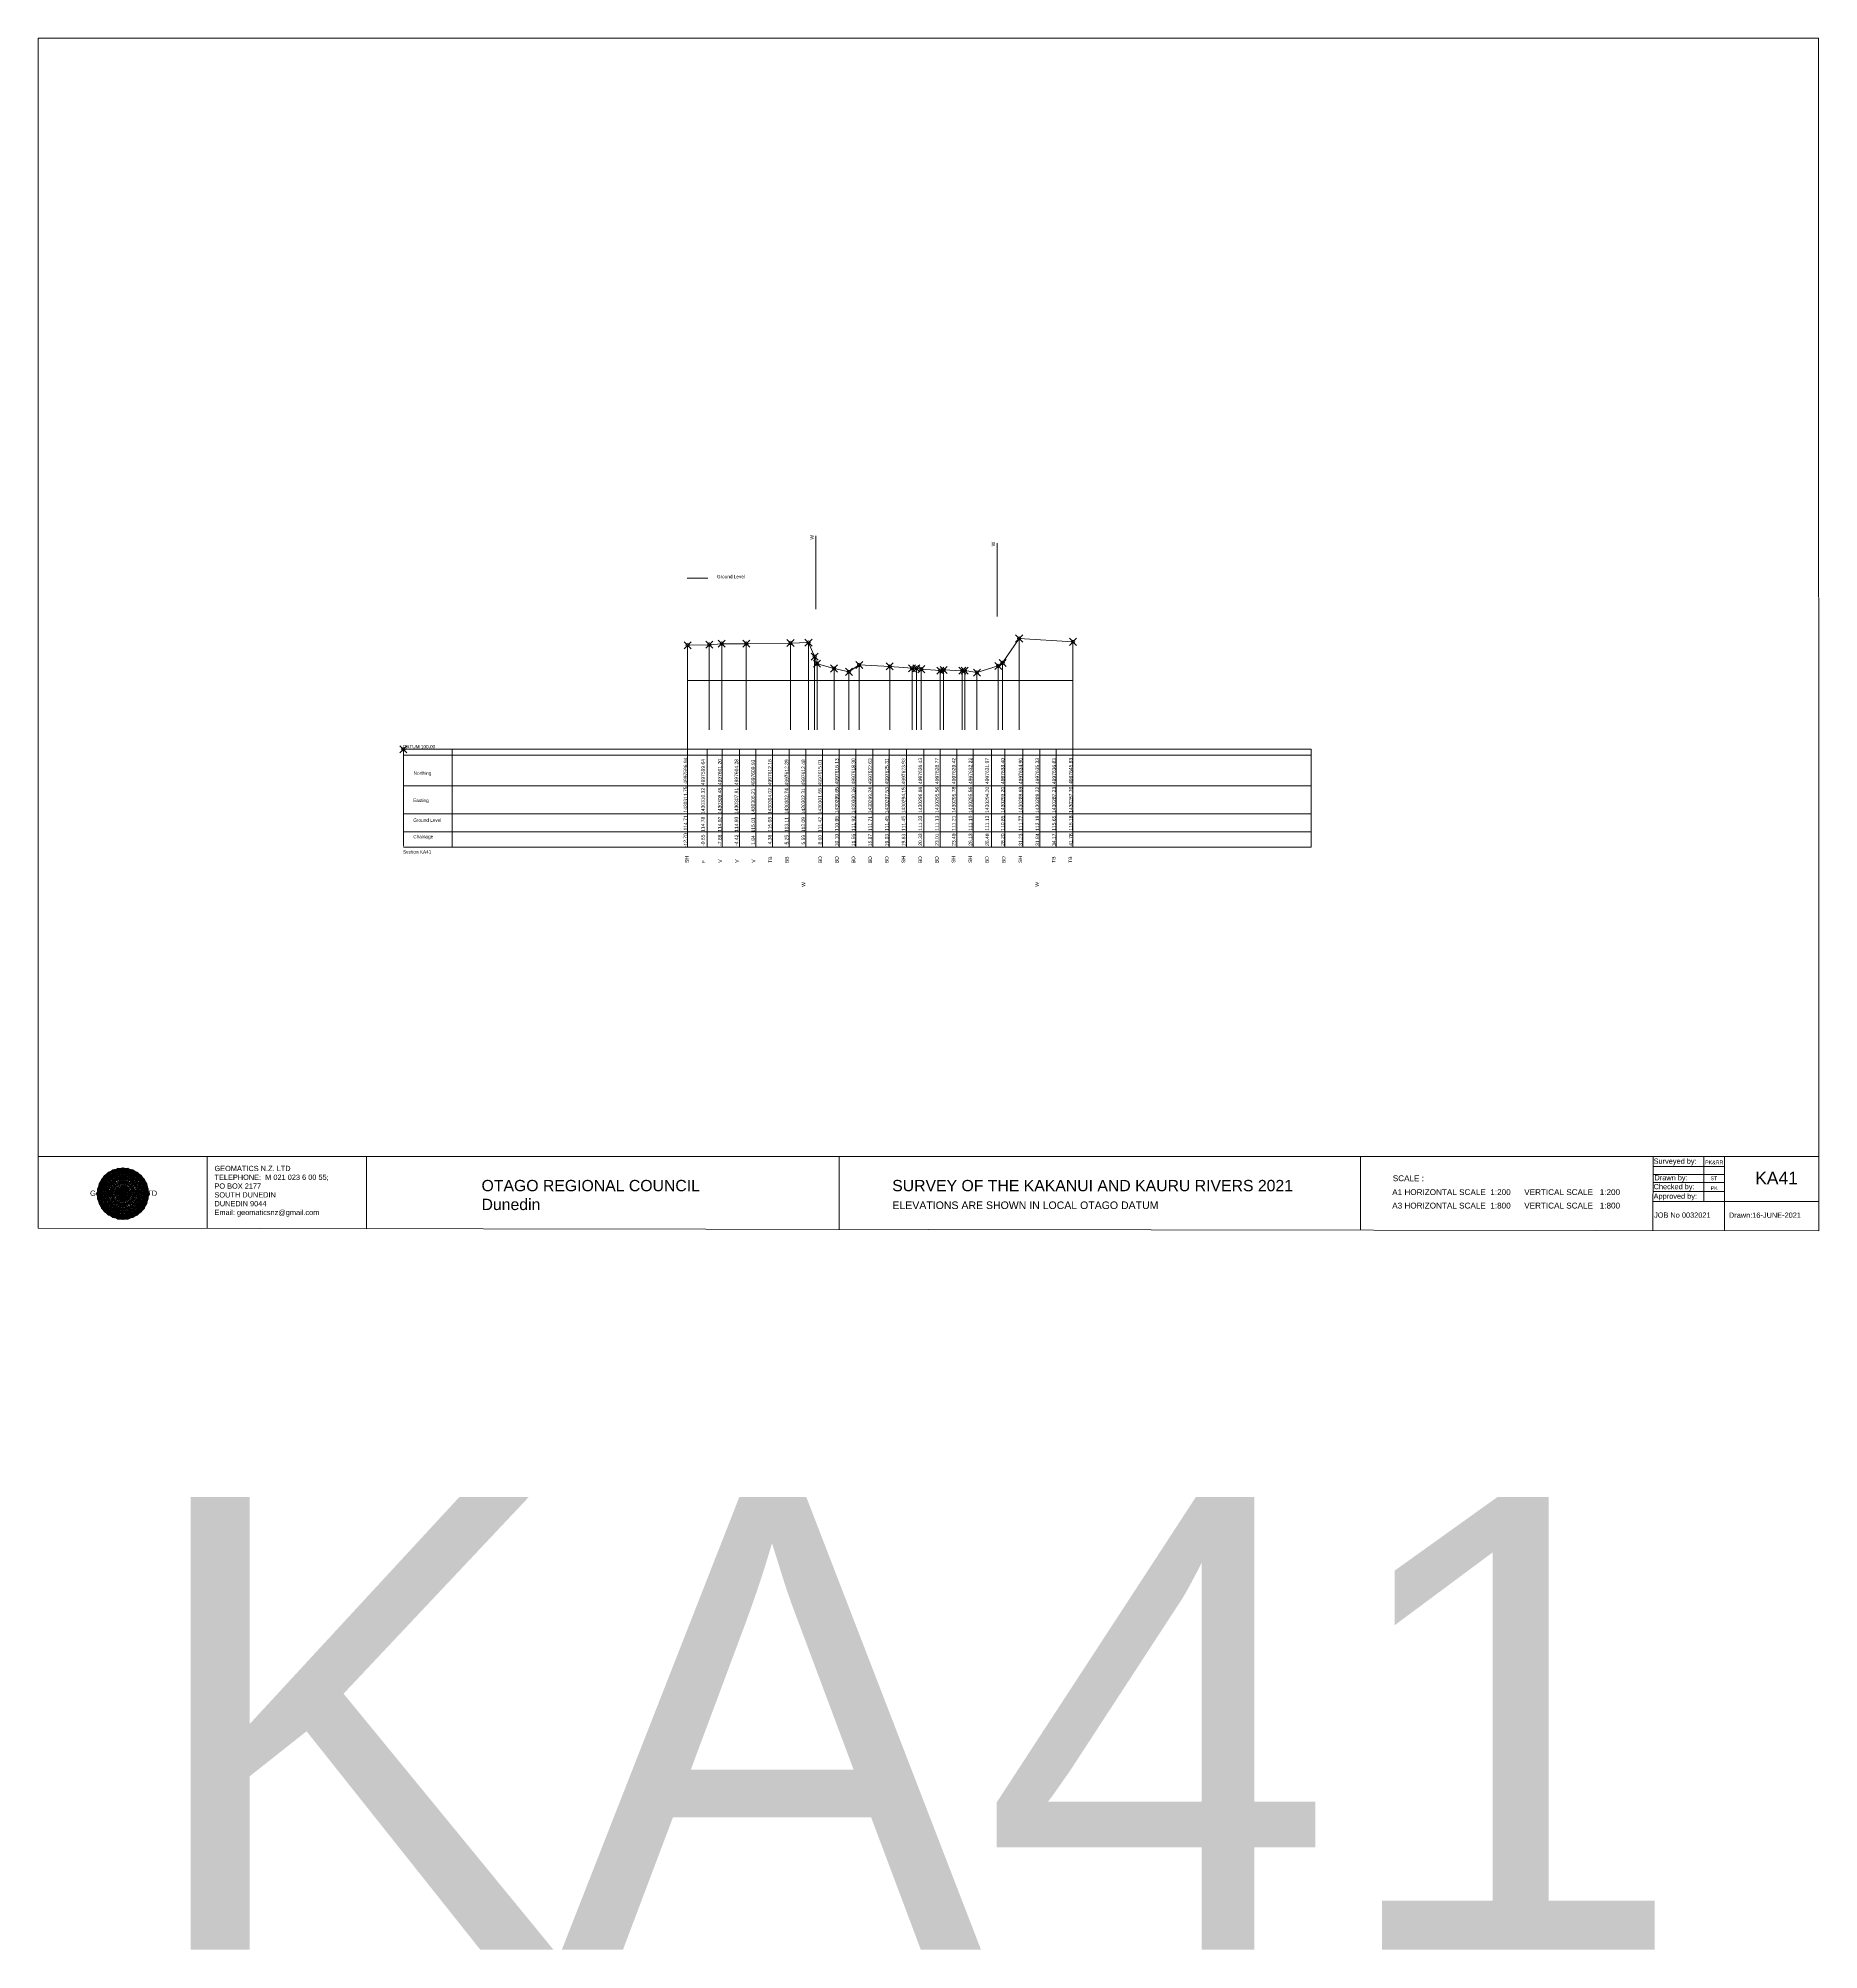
# Model space of a CAD drawing. Header units: millimetres. Extents: x -4102225 to 9709333, y -15023097 to 2258209.
# Drawn here: x 6895462 to 7147240, y -69695 to 200506 of the extents above; entities that cross this region are included whole.
import ezdxf

# ---------------------------------------------------------------- set-up
doc = ezdxf.new("R2010")
doc.units = ezdxf.units.MM
doc.header["$PDMODE"] = 35
doc.header["$PDSIZE"] = 500
doc.layers.get('0').update_dxf_attribs({"lineweight": 0})
doc.layers.add('geo', color=7, linetype='Continuous', lineweight=0)
doc.styles.get("Standard").update_dxf_attribs({"font": 'arial.ttf'})

# ---------------------------------------------------------------- blocks, each defined once
blk = doc.blocks.new('Geomatics_Circle_SPT')
at = {"layer": 'geo', "color": 2, "linetype": 'Continuous', "lineweight": 0}
for p, q in [((0, 25.2), (-25.2, 0)), ((-24.7, 4.9), (-4.9, 24.7)), ((-24.7, -4.9), (4.9, 24.7)), ((-9.7, 23.3), (-23.3, 9.6)), ((9.7, 23.3), (-23.3, -9.7)), ((-21, 14), (-14, 21)), ((-21, -14), (14, 21)), ((-14, 21), (21, -14)), ((23.3, -9.7), (-9.7, 23.3)), ((-4.9, 24.7), (24.7, -4.9)), ((25.2, 0), (0, 25.2)), ((4.9, 24.7), (24.7, 4.9)), ((23.3, 9.7), (9.7, 23.3)), ((14, 21), (21, 14)), ((4.9, -24.7), (-24.7, 4.9)), ((-24.7, 0), (0, -24.7)), ((-23.3, 9.7), (9.7, -23.3)), ((14, -21), (-21, 14)), ((0, 0), (-17.8, 17.8)), ((0, 0), (-17.8, -17.8)), ((21, 14), (-14, -21)), ((-9.7, -23.3), (23.3, 9.7)), ((24.7, 4.9), (-4.9, -24.7)), ((0, 0), (17.8, 17.8)), ((0, 0), (17.8, -17.8)), ((0, -24.8), (25.2, 0)), ((17.8, 18.1), (17.8, 18.1)), ((-4.9, -24.7), (-24.7, -4.9)), ((-23.3, -9.7), (-9.7, -23.3)), ((-14, -21), (-21, -14)), ((-17.8, -17.8), (-17.8, -17.8)), ((24.7, -4.9), (4.9, -24.7)), ((9.7, -23.3), (23.3, -9.7)), ((21, -14), (14, -21)), ((18.1, -17.8), (18.1, -17.8)), ((4.9, -24.7), (4.9, -24.7))]:
    blk.add_line(p, q, dxfattribs=at)
at = {"layer": 'geo', "color": 1, "linetype": 'Continuous', "lineweight": 0}
for p, q in [((-25.2, 0), (9.7, 23.3)), ((-25.2, 0), (-9.6, 23.3)), ((-4.9, 24.8), (-24.7, -4.9)), ((4.9, 24.7), (-24.7, 4.9)), ((14, 21), (-24.7, -4.9)), ((-14, 21), (-24.7, 4.9)), ((-23.3, 9.7), (0, 25.2)), ((-23.3, -9.6), (0, 25.2)), ((4.9, 24.8), (-21, -14)), ((-4.9, 24.7), (-21, 14)), ((14, 21), (-21, 14)), ((-14, 21), (-21, -14)), ((-17.8, 17.8), (9.7, 23.3)), ((-17.8, 17.8), (-9.6, 23.3)), ((-17.8, -17.8), (9.7, 23.3)), ((-17.8, -17.8), (-9.7, 23.3)), ((4.9, 24.7), (-14, 21)), ((-4.9, 24.7), (-14, -20.9)), ((0, 0), (-14, 21)), ((-14, 21), (-4.9, -24.7)), ((-14, 21), (-14, 21)), ((24.7, -4.9), (-14, 21)), ((21, 14), (-14, 21)), ((-9.8, 23.1), (-9.8, 23.1)), ((-9.7, 23.3), (0, 25.2)), ((-9.7, 23.3), (0, -25.2)), ((-9.7, -23.3), (0, 25.2)), ((-9.6, 23.3), (17.8, -17.8)), ((-9.6, 23.3), (25.2, 0)), ((-9.6, 23.3), (17.8, 17.8)), ((0, 0), (-4.9, 24.7)), ((-4.9, 24.7), (-4.9, 24.7)), ((21, -14), (-4.9, 24.7)), ((24.8, 4.9), (-4.9, 24.7)), ((14, 21), (-4.9, 24.7)), ((-0.2, 25.1), (-0.2, 25.1)), ((0, 25.2), (9.7, -23.3)), ((0, 25.2), (23.3, -9.7)), ((0, 25.2), (23.3, 9.7)), ((0, 25.2), (9.7, 23.3)), ((0, 0), (4.9, 24.7)), ((0, -25.2), (9.7, 23.3)), ((0, 0), (14, 21)), ((21, 14), (4.9, 24.8)), ((14, -21), (4.9, 24.7)), ((24.7, -4.9), (4.9, 24.7)), ((4.9, 24.7), (4.9, 24.7)), ((4.9, -24.7), (14, 21)), ((9.4, 23.3), (9.4, 23.3)), ((9.7, 23.3), (17.8, -17.8)), ((9.7, 23.3), (25.2, 0)), ((9.7, 23.3), (17.8, 17.9)), ((21, -14), (14, 21)), ((24.7, 4.9), (14, 21)), ((14, 21), (14, 21)), ((-25.2, 0), (23.3, 9.7)), ((-25.2, 0), (-23.3, 9.7)), ((-23.3, -9.7), (-25.2, 0)), ((-9.6, -23.3), (-25.2, 0)), ((9.7, -23.3), (-25.2, 0)), ((21, 14), (-24.7, 4.9)), ((-21, 14), (-24.7, -4.9)), ((0, 0), (-24.7, 4.9)), ((-24.7, 4.9), (-21, -14)), ((-24.7, 4.9), (-4.9, -24.7)), ((-24.7, 4.9), (14, -21)), ((-24.7, 4.9), (-24.7, 4.9)), ((0, 0), (-24.7, -4.9)), ((-23.3, -9.6), (17.8, 17.8)), ((-23.3, 9.7), (-17.8, 17.9)), ((-23.3, -9.6), (-17.8, 17.9)), ((-23.3, 9.7), (17.8, 17.8)), ((-17.8, -17.8), (-23.3, 9.7)), ((0, -25.2), (-23.3, 9.7)), ((-23.3, 9.7), (17.8, -17.8)), ((-23.3, 9.7), (25.2, 0)), ((-23.3, 9.4), (-23.3, 9.4)), ((-23.3, -9.7), (25.2, 0)), ((0, 0), (-21, 14)), ((-21, 14), (-14, -21)), ((-21, 14), (4.9, -24.7)), ((-21, 14), (-21, 14)), ((24.7, 4.9), (-21, 14)), ((0, 0), (-21, -14)), ((-17.9, 17.6), (-17.9, 17.6)), ((-9.7, -23.3), (-17.8, 17.8)), ((-17.8, 17.8), (9.7, -23.3)), ((-17.8, 17.8), (23.3, -9.6)), ((-17.8, 17.8), (23.3, 9.7)), ((-17.8, -17.8), (23.3, 9.7)), ((-14, -21), (24.7, 4.9)), ((0, 0), (-14, -21)), ((-9.6, -23.3), (17.8, 17.9)), ((25.2, 0), (-9.6, -23.3)), ((-4.9, -24.7), (21, 14)), ((0, 0), (-4.9, -24.7)), ((0, 0), (21, 14)), ((23.3, 9.7), (0, -25.2)), ((0, 0), (24.8, 4.9)), ((0, 0), (4.9, -24.7)), ((0, 0), (14, -21)), ((0, 0), (21, -14)), ((0, 0), (24.8, -4.9)), ((4.9, -24.7), (24.7, 4.9)), ((17.8, 17.8), (9.7, -23.3)), ((25.2, 0), (9.7, -23.3)), ((14, -21), (21, 14)), ((17.6, 17.9), (17.6, 17.9)), ((17.8, 17.8), (23.3, -9.7)), ((17.8, 17.8), (23.3, 9.7)), ((23.3, 9.7), (17.8, -17.8)), ((24.7, -4.9), (21, 14)), ((21, 14), (21, 14)), ((21, -14), (24.7, 4.9)), ((23.1, 9.8), (23.1, 9.8)), ((23.3, 9.7), (25.2, 0)), ((25.2, 0), (23.3, -9.6)), ((24.7, 4.9), (24.7, 4.9)), ((25.1, 0.2), (25.1, 0.2)), ((-25.2, 0), (23.3, -9.7)), ((-25.1, -0.2), (-25.1, -0.2)), ((-24.7, -4.9), (-24.7, -4.9)), ((-24.7, -4.9), (-14, -21)), ((-24.7, -4.9), (4.9, -24.7)), ((-24.7, -4.9), (21, -14)), ((-17.8, -17.8), (-23.3, -9.7)), ((0, -25.2), (-23.3, -9.6)), ((17.8, -17.8), (-23.3, -9.6)), ((-23.1, -9.8), (-23.1, -9.8)), ((-21, -14), (24.7, -4.9)), ((-21, -14), (-21, -14)), ((-21, -14), (-4.9, -24.7)), ((-21, -14), (14, -21)), ((23.3, -9.7), (-17.8, -17.8)), ((-9.6, -23.3), (-17.8, -17.8)), ((9.7, -23.3), (-17.8, -17.8)), ((-17.6, -17.9), (-17.6, -17.9)), ((-14, -21), (21, -14)), ((17.8, -17.8), (-9.7, -23.3)), ((-4.9, -24.7), (24.7, -4.9)), ((23.3, -9.6), (0, -25.2)), ((4.9, -24.7), (21, -14)), ((17.8, -17.8), (9.7, -23.3)), ((14, -21), (24.7, -4.9)), ((23.3, -9.6), (17.8, -17.8)), ((17.9, -17.6), (17.9, -17.6)), ((21, -14), (21, -14)), ((23.3, -9.4), (23.3, -9.4)), ((24.7, -4.9), (24.7, -4.9)), ((-14, -21), (-14, -21)), ((-14, -21), (4.9, -24.7)), ((0, -25.2), (-9.7, -23.3)), ((-9.4, -23.3), (-9.4, -23.3)), ((-4.9, -24.7), (14, -21)), ((-4.9, -24.7), (-4.9, -24.7)), ((9.7, -23.3), (0, -25.2)), ((0.2, -25.1), (0.2, -25.1)), ((4.9, -24.7), (4.9, -24.7)), ((9.8, -23.1), (9.8, -23.1)), ((14, -21), (14, -21))]:
    blk.add_line(p, q, dxfattribs=at)
at = {"layer": 'geo', "color": 114, "linetype": 'Continuous', "lineweight": 0}
for p, q in [((-24.7, 4.9), (14, 21)), ((9.7, 23.3), (-23.3, 9.7)), ((-20.9, 14), (4.9, 24.7)), ((0, 25.2), (-17.8, 17.8)), ((-14, 21), (-4.9, 24.7)), ((4.9, -24.7), (-14, 21)), ((0, 0), (-9.7, 23.3)), ((-4.9, 24.7), (14, -21)), ((17.8, -17.8), (0, 25.2)), ((0, 0), (9.7, 23.3)), ((4.9, 24.7), (21, -14)), ((23.3, -9.7), (9.7, 23.3)), ((14, 21), (24.7, -4.9)), ((17.9, 17.8), (-25.2, 0)), ((-24.7, -4.9), (21, 14)), ((-14, -21), (-24.7, 4.9)), ((0, 0), (-23.3, 9.7)), ((-23.3, 9.7), (-9.7, -23.3)), ((0, 0), (-23.3, -9.7)), ((-4.9, -24.7), (-21, 14)), ((24.8, 4.9), (-20.9, -14)), ((-17.8, 17.8), (0, -25.2)), ((0, 0), (-9.7, -23.3)), ((0, 0), (23.3, 9.7)), ((0, 0), (9.7, -23.3)), ((0, 0), (23.3, -9.7)), ((25.2, 0), (17.8, 17.8)), ((21, 14), (24.7, 4.9)), ((-25.2, 0), (-17.8, -17.8)), ((-21, -14), (-24.7, -4.9)), ((-17.8, -17.8), (25.2, 0)), ((24.8, -4.9), (-14, -21)), ((-9.6, -23.3), (23.3, -9.7)), ((21, -14), (-4.9, -24.8)), ((0, -25.2), (17.9, -17.8)), ((14, -21), (4.9, -24.8))]:
    blk.add_line(p, q, dxfattribs=at)
at = {"layer": 'geo', "color": 250, "linetype": 'Continuous', "lineweight": 0}
for p, q in [((-14, 21), (-14, 21)), ((14, 21), (-14, 21)), ((-14, 20.9), (-14, -21)), ((-9.7, 23.3), (9.7, 23.3)), ((-9.7, -23.3), (-9.7, 23.3)), ((-4.9, 24.7), (4.9, 24.7)), ((-4.9, 24.7), (-4.9, -24.7)), ((0, 0), (0, 25.2)), ((4.9, 24.7), (4.9, -24.7)), ((9.7, -23.3), (9.7, 23.3)), ((14, 21), (14, -21)), ((0, 0), (-25.2, 0)), ((24.7, 4.9), (-24.7, 4.9)), ((-24.7, 4.9), (-24.7, -4.9)), ((-23.3, 9.7), (23.3, 9.7)), ((-23.3, 9.7), (-23.3, 9.7)), ((-23.3, -9.7), (-23.3, 9.7)), ((21, 14), (-21, 14)), ((-21, 14), (-21, -14)), ((-17.8, 17.8), (17.8, 17.8)), ((-17.8, -17.8), (-17.8, 17.8)), ((0, 0), (0, -25.2)), ((0, 0), (25.2, 0)), ((17.8, -17.8), (17.8, 17.8)), ((21, 14), (21, 14)), ((21, -14), (21, 14)), ((23.3, 9.7), (23.3, -9.7)), ((24.7, 4.9), (24.7, 4.9)), ((24.7, -4.9), (24.7, 4.9)), ((-24.7, -4.9), (24.7, -4.9)), ((23.3, -9.7), (-23.3, -9.7)), ((-21, -14), (21, -14)), ((17.8, -17.8), (-17.8, -17.8)), ((-14, -21), (14, -21)), ((9.7, -23.3), (-9.7, -23.3)), ((-4.9, -24.7), (4.9, -24.7))]:
    blk.add_line(p, q, dxfattribs=at)
blk = doc.blocks.new('GeomaticsNZ TITLE BLOCK')
at = {"color": 7, "linetype": 'Continuous', "lineweight": 0}
for p, q in [((0, 94.9), (0, 1579.2)), ((0, 1579.2), (2363.4, 1579.2)), ((2363.4, 1579.2), (2364, 94.9)), ((2364, 94.9), (0, 94.9)), ((0, 94.9), (0, 0)), ((15.9, 94.9), (2364, 94.9)), ((224.3, 95.2), (224.3, -0.3)), ((2364, 94.9), (382.6, 94.9)), ((435.8, 95.2), (435.8, -0.7)), ((1063.4, 94.9), (1063.4, -2.4)), ((1755.4, 94.9), (1755.4, -2.6)), ((2143.9, 94.9), (2143.7, -3)), ((2143.9, 81.9), (2238.6, 81.7)), ((2211.5, 94.9), (2211.5, 36.1)), ((2238.6, 94.8), (2238.6, -3.2)), ((2364, -3.5), (2364, 94.9)), ((2143.6, 60.4), (2238.6, 60.4)), ((2143.9, 71), (2238.6, 71)), ((2143.8, 48.6), (2238.6, 48.6)), ((2143.8, 35.4), (2364, 35.3)), ((0, 0), (2364, -3.5))]:
    blk.add_line(p, q, dxfattribs=at)
at = {"color": 7, "linetype": 'Continuous', "lineweight": 0, "xscale": 1.36, "yscale": 1.36, "zscale": 1.36}
blk.add_blockref('Geomatics_Circle_SPT', (112.4, 45.7), dxfattribs=at)
at = {"color": 7, "linetype": 'Continuous', "lineweight": 0}
for s, p in [('PK&RR', (2213.2, 84.8)), ('ST', (2220.3, 63.6)), ('PK', (2220.4, 50.6))]:
    blk.add_text(s, height=5, dxfattribs=at).set_placement(p)
at = {"color": 7, "linetype": 'Continuous', "lineweight": 0, "attachment_point": 1}
for s, width, heights, insert, char_height in [('{\\C256;GEOMATICS N.Z. LTD                   \\PTELEPHONE:  M 021 023 6 00 55;\\PPO BOX 2177\\PSOUTH DUNEDIN\\PDUNEDIN 9044\\PEmail: geomaticsnz@gmail.com}', 3535.727, [94.7], (234, 82.7), 7), ('{\\C256;Surveyed by:}', 3535.727, [0], (2144.7, 92.4), 7), ('{\\C256;OTAGO REGIONAL COUNCIL\\PDunedin}', 3535.727, [0], (588.6, 64), 15), ('{\\C256;SURVEY OF THE KAKANUI AND KAURU RIVERS 2021}', 3535.727, [0], (1133.8, 64), 15), ('{\\C256;Checked by:}', 3535.727, [0], (2144.7, 58.6), 7), ('{\\C256;Drawn by:}', 3535.727, [0], (2145.8, 70.4), 7), ('{\\C256;Geomatics N.Z. LTD                   }', 125.079, [15.8], (68.8, 49.9), 7), ('{\\C256;ELEVATIONS ARE SHOWN IN LOCAL OTAGO DATUM}', 3535.727, [0], (1134.1, 35.4), 10), ('{\\C256;Approved by:}', 3535.727, [0], (2144.7, 45.9), 7), ('{\\C256;JOB No 0032021}', 3535.727, [0], (2145.3, 20.8), 7), ('{\\C256;Drawn:16-JUNE-2021}', 3535.727, [0], (2244.7, 20.7), 7)]:
    blk.add_mtext_dynamic_manual_height_columns(s, width=width, gutter_width=159, heights=heights, dxfattribs=dict(at, insert=insert, char_height=char_height))

msp = doc.modelspace()

# ---------------------------------------------------------------- linework, layer by layer
at = {"lineweight": 0}
for p, q in [((7005417.235, 119815.764), (7005417.235, 130174.402)), ((7031055.139, 118777.751), (7031055.139, 129136.389)), ((6947103.542, 100000), (6947103.542, 86302.518)), ((6947103.542, 100000), (7075478.669, 100000)), ((6954005.884, 100000), (6954005.884, 86175.74)), ((6947103.542, 99153.568), (7075478.669, 99153.568)), ((6947103.542, 94830.946), (7075478.669, 94830.946)), ((6947103.542, 90885.991), (7075478.669, 90885.991)), ((6947103.542, 88325.82), (7075478.669, 88325.82)), ((6947103.542, 86175.74), (7075478.669, 86175.74))]:
    msp.add_line(p, q, dxfattribs=at)
at = {"color": 1, "lineweight": 0}
msp.add_line((6987237.1, 124169.686), (6990143.831, 124169.686), dxfattribs=at)
for p, q in [((6987295.847, 114707), (6987295.847, 86175.74)), ((6990350.778, 114776), (6990350.778, 109704.57)), ((6992121.885, 114916), (6992121.885, 109704.57)), ((6995578.757, 114926), (6995578.757, 109704.57)), ((7001841.736, 115006), (7001841.736, 109704.57)), ((7004384.556, 115076), (7004384.556, 109704.57)), ((7034172.004, 115654), (7034172.004, 109704.57)), ((7041783.208, 115184), (7041783.208, 86175.74)), ((7005245.948, 113106), (7005245.948, 109704.57)), ((7005588.04, 112086), (7005588.04, 109704.57)), ((7008002.465, 111416), (7008002.465, 109704.57)), ((7010096.165, 110945), (7010096.165, 109704.57)), ((7011555.519, 111915), (7011555.519, 109704.57)), ((7015874.578, 111705), (7015874.578, 109704.57)), ((7019030.952, 111445), (7019030.952, 109704.57)), ((7019631.234, 111445), (7019631.234, 109704.57)), ((7020332.12, 111325), (7020332.12, 109704.57)), ((7023006.78, 111125), (7023006.78, 109704.57)), ((7023492.288, 111205), (7023492.288, 109704.57)), ((7026130.885, 111095), (7026130.885, 109704.57)), ((7026476.996, 111125), (7026476.996, 109704.57)), ((7028203.545, 110845), (7028203.545, 109704.57)), ((7031225.474, 111774), (7031225.474, 109704.57)), ((7031837.863, 112194), (7031837.863, 109704.57)), ((6987295.847, 109704.57), (7041783.208, 109704.57)), ((6990350.778, 109704.57), (6990350.778, 102744.485)), ((6992121.885, 109704.57), (6992121.885, 102744.485)), ((6995578.757, 109704.57), (6995578.757, 102744.485)), ((7001841.736, 109704.57), (7001841.736, 102744.485)), ((7004384.556, 109704.57), (7004384.556, 102744.485)), ((7005245.948, 109704.57), (7005245.948, 102744.485)), ((7005588.04, 109704.57), (7005588.04, 102744.485)), ((7008002.465, 109704.57), (7008002.465, 102744.485)), ((7010096.165, 109704.57), (7010096.165, 102744.485)), ((7011555.519, 109704.57), (7011555.519, 102744.485)), ((7015874.578, 109704.57), (7015874.578, 102744.485)), ((7019030.952, 109704.57), (7019030.952, 102744.485)), ((7019631.234, 109704.57), (7019631.234, 102744.485)), ((7020332.12, 109704.57), (7020332.12, 102744.485)), ((7023006.78, 109704.57), (7023006.78, 102744.485)), ((7023492.288, 109704.57), (7023492.288, 102744.485)), ((7026130.885, 109704.57), (7026130.885, 102744.485)), ((7026476.996, 109704.57), (7026476.996, 102744.485)), ((7028203.545, 109704.57), (7028203.545, 102744.485)), ((7031225.474, 109704.57), (7031225.474, 102744.485)), ((7031837.863, 109704.57), (7031837.863, 102744.485)), ((7034172.004, 109704.57), (7034172.004, 102744.485)), ((6990042.373, 86175.74), (6990042.373, 100000)), ((6992158.902, 86175.74), (6992158.902, 100000)), ((6994618.326, 86175.74), (6994618.326, 100000)), ((6996929.109, 86175.74), (6996929.109, 100000)), ((6999289.465, 86175.74), (6999289.465, 100000)), ((7001633.35, 86175.74), (7001633.35, 100000)), ((7004026.729, 86175.74), (7004026.729, 100000)), ((7006373.86, 86175.74), (7006373.86, 100000)), ((7008708.48, 86175.74), (7008708.48, 100000)), ((7011092.752, 86175.74), (7011092.752, 100000)), ((7013476.944, 86175.74), (7013476.944, 100000)), ((7015787.094, 86175.74), (7015787.094, 100000)), ((7018247.706, 86175.74), (7018247.706, 100000)), ((7020675.057, 86175.74), (7020675.057, 100000)), ((7023005.876, 86175.74), (7023005.876, 100000)), ((7025350.79, 86175.74), (7025350.79, 100000)), ((7027659.118, 86175.74), (7027659.118, 100000)), ((7030260.61, 86175.74), (7030260.61, 100000)), ((7032165.858, 86175.74), (7032165.858, 100000)), ((7034697.107, 86175.74), (7034697.107, 100000)), ((7037072.668, 86175.74), (7037072.668, 100000)), ((7039381.234, 86175.74), (7039381.234, 100000)), ((7075478.669, 100000), (7075478.669, 86175.74))]:
    msp.add_line(p, q)
at = {"color": 1}
msp.add_lwpolyline([(6987295.847, 114707), (6990350.778, 114776), (6992121.885, 114916), (6995578.757, 114926), (7001841.736, 115006), (7004384.556, 115076), (7005245.948, 113106), (7005588.04, 112086), (7008002.465, 111416), (7010096.165, 110945), (7011555.519, 111915), (7015874.578, 111705), (7019030.952, 111445), (7019631.234, 111445), (7020332.12, 111325), (7023006.78, 111125), (7023492.288, 111205), (7026130.885, 111095), (7026476.996, 111125), (7028203.545, 110845), (7031225.474, 111774), (7031837.863, 112194), (7034172.004, 115654), (7041783.208, 115184)], dxfattribs=at)
at = {"color": 3}
for p in [(6987295.847, 114707), (6990350.778, 114776), (6992121.885, 114916), (6995578.757, 114926), (7001841.736, 115006), (7004384.556, 115076), (7005245.948, 113106), (7034172.004, 115654), (7041783.208, 115184), (7005588.04, 112086), (7008002.465, 111416), (7010096.165, 110945), (7011555.519, 111915), (7015874.578, 111705), (7019030.952, 111445), (7019631.234, 111445), (7020332.12, 111325), (7023006.78, 111125), (7023492.288, 111205), (7026130.885, 111095), (7026476.996, 111125), (7028203.545, 110845), (7031225.474, 111774), (7031837.863, 112194)]:
    msp.add_point(p, dxfattribs=at)
at = {"lineweight": 0}
msp.add_point((6947103.542, 100000), dxfattribs=at)
msp.add_point((6947103.542, 100000), dxfattribs=at)

# ---------------------------------------------------------------- block references
at = {"color": 7, "lineweight": 0, "xscale": 106.5053773992074, "yscale": 106.5053773992074, "zscale": 106.5053773992074}
msp.add_blockref('GeomaticsNZ TITLE BLOCK', (6895462.371, 32308.825), dxfattribs=at)

# ---------------------------------------------------------------- texts
at = {"lineweight": 0}
for s, height, p in [('Ground Level', 473.07414, (6991429.432, 124169.686)), ('DATUM 100.00', 473.07414, (6947036.605, 100135.982)), ('Northing', 473.0741, (6948547.609, 96387.343)), ('Easting', 473.0741, (6948478.725, 92527.941)), ('Ground Level', 473.07414, (6948495.828, 89738.63)), ('Chainage', 473.0741, (6948498.087, 87414.494)), ('Section KA41', 473.07414, (6947036.595, 85257.825))]:
    msp.add_text(s, height=height, dxfattribs=at).set_placement(p)
for s, p in [('-12.70  114.71  1430311.75  4997596.94', (6987236.23, 86153.571)), (' -9.65  114.78  1430310.32  4997599.64', (6989712.766, 86153.571)), (' -7.88  114.92  1430309.48  4997601.20', (6992076.456, 86153.571)), (' -4.42  114.93  1430307.91  4997604.28', (6994440.145, 86153.571)), ('  1.84  115.01  1430305.21  4997609.93', (6996803.834, 86099.683)), ('  4.38  115.08  1430304.02  4997612.18', (6999167.523, 86166.872)), ('  5.25  113.11  1430302.74  4997612.39', (7001531.213, 86146.75)), ('  5.59  112.09  1430302.31  4997612.48', (7003894.902, 86146.75)), ('  8.00  111.42  1430301.68  4997615.01', (7006258.591, 86147.432)), (' 10.10  110.95  1430299.65  4997616.13', (7008622.281, 86099.683)), (' 11.56  111.92  1430300.26  4997618.30', (7010985.97, 86099.683)), (' 15.87  111.71  1430299.24  4997622.63', (7013349.659, 86099.683)), (' 19.03  111.45  1430297.53  4997625.31', (7015713.349, 86099.683)), (' 19.63  111.45  1430294.15  4997623.93', (7018077.038, 86099.683)), (' 20.33  111.33  1430296.86  4997626.43', (7020440.727, 86155.276)), (' 23.01  111.13  1430295.56  4997628.77', (7022804.416, 86155.276)), (' 23.49  111.21  1430295.78  4997629.42', (7025168.106, 86155.276)), (' 26.13  111.10  1430295.56  4997632.22', (7027531.795, 86155.276)), (' 26.48  111.13  1430294.20  4997631.97', (7029895.484, 86155.276)), (' 28.20  110.85  1430293.20  4997633.40', (7032088.755, 86155.276)), (' 31.23  111.77  1430289.69  4997634.90', (7034622.863, 86146.409)), (' 31.84  112.19  1430289.22  4997635.33', (7036986.552, 86146.409)), (' 34.17  115.65  1430287.23  4997636.83', (7039350.241, 86146.409)), (' 41.78  115.18  1430287.70  4997645.83', (7041713.931, 86166.872)), ('   SH', (6987437.52, 83350.834)), ('   F', (6989799.975, 83324.913)), ('   V', (6992153.904, 83379.143)), ('   V', (6994507.834, 83379.143)), ('   V', (6996861.763, 83379.143)), ('   TB', (6999215.692, 83365.841)), ('   BB', (7001569.621, 83331.053)), ('   BD', (7006277.479, 83331.053)), ('   BD', (7008631.409, 83331.053)), ('   BD', (7010985.338, 83331.053)), ('   BD', (7013339.267, 83331.053)), ('   BD', (7015693.196, 83331.053)), ('   SH', (7018055.652, 83350.834)), ('   BD', (7020418.108, 83331.053)), ('   BD', (7022772.037, 83331.053)), ('   SH', (7025134.492, 83350.834)), ('   SH', (7027505.475, 83350.834)), ('   BD', (7029867.931, 83331.053)), ('   BD', (7032221.86, 83331.053)), ('   SH', (7034584.315, 83350.834)), ('   TB', (7039300.7, 83365.841)), ('   TB', (7041654.629, 83365.841)), ('   W', (7003923.55, 79984.152)), ('   W', (7036946.771, 79984.152))]:
    msp.add_text(s, height=500, rotation=90).set_placement(p)
at = {"color": 7, "lineweight": 0}
for s, height, p in [('SCALE :  ', 823.5746, (7087004.031, 38946.775)), ('KA41', 1764.8028, (7138250.199, 38516.106)), ('A1 HORIZONTAL SCALE  1:200      VERTICAL SCALE   1:200 ', 823.57462, (7086922.061, 36985.921)), ('A3 HORIZONTAL SCALE  1:800      VERTICAL SCALE   1:800', 823.57462, (7086922.061, 35082.665)), ('KA41', 63996.9987, (6909704.502, -69694.788))]:
    msp.add_text(s, height=height, dxfattribs=at).set_placement(p)
at = {"lineweight": 0, "char_height": 500, "attachment_point": 1, "rotation": 90}
for insert in [(7004629.449, 129632.566), (7030267.353, 128676.366)]:
    msp.add_mtext_dynamic_manual_height_columns('W', width=4277.92851, gutter_width=12.5, heights=[0], dxfattribs=dict(at, insert=insert))

doc.saveas('drawing.dxf')
